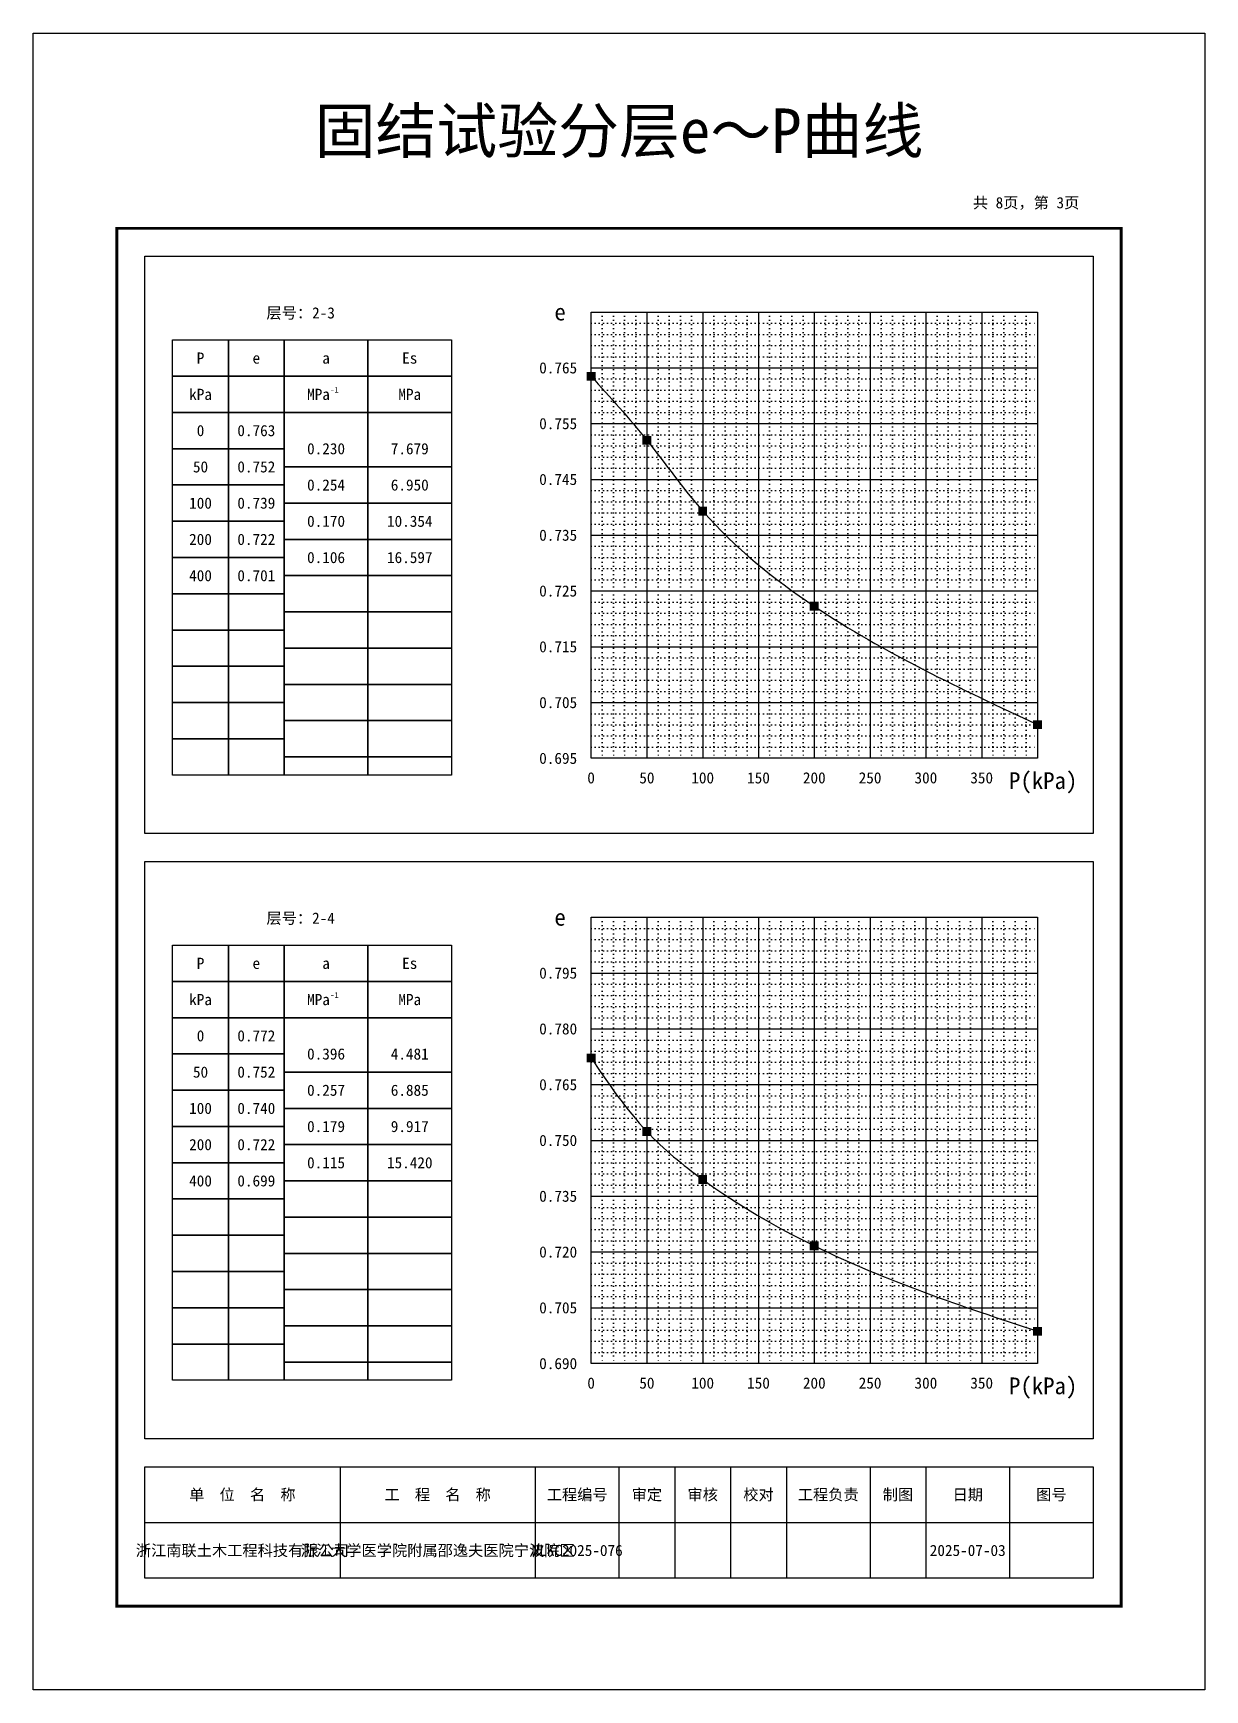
# Model space of a CAD drawing. Extents: x 0 to 1680, y 0 to 297.
# Drawn here: x 420 to 630, y 0 to 297 of the extents above; entities that cross this region are included whole.
import ezdxf
from ezdxf.enums import TextEntityAlignment as Align

# ---------------------------------------------------------------- set-up
doc = ezdxf.new("R2010")
doc.units = 0
doc.linetypes.add('DOT', pattern=[6.35, 0, -6.35])
doc.layers.get('0').update_dxf_attribs({"linetype": 'CONTINUOUS'})
doc.styles.add('XT', font='')
doc.styles.get('XT').set_extended_font_data('SimSun')

msp = doc.modelspace()

# ---------------------------------------------------------------- texts
at = {"style": 'XT'}
for s, height, p in [('固结试验分层e～P曲线', 8, (525, 279.5)), ('P', 2, (450, 238.75)), ('e', 2, (460, 238.75)), ('a', 2, (472.5, 238.75)), ('Es', 2, (487.5, 238.75)), ('kPa', 2, (450, 232.25)), ('MPa  ', 2, (472.5, 232.25)), ('MPa', 2, (487.5, 232.25)), ('0', 2, (450, 225.75)), ('0.763', 2, (460, 225.75)), ('0.230', 2, (472.5, 222.5)), ('7.679', 2, (487.5, 222.5)), ('50', 2, (450, 219.25)), ('0.752', 2, (460, 219.25)), ('0.254', 2, (472.5, 216)), ('6.950', 2, (487.5, 216)), ('100', 2, (450, 212.75)), ('0.739', 2, (460, 212.75)), ('0.170', 2, (472.5, 209.5)), ('10.354', 2, (487.5, 209.5)), ('200', 2, (450, 206.25)), ('0.722', 2, (460, 206.25)), ('0.106', 2, (472.5, 203)), ('16.597', 2, (487.5, 203)), ('400', 2, (450, 199.75)), ('0.701', 2, (460, 199.75)), ('P', 2, (450, 130.25)), ('e', 2, (460, 130.25)), ('a', 2, (472.5, 130.25)), ('Es', 2, (487.5, 130.25)), ('kPa', 2, (450, 123.75)), ('MPa  ', 2, (472.5, 123.75)), ('MPa', 2, (487.5, 123.75)), ('0', 2, (450, 117.25)), ('0.772', 2, (460, 117.25)), ('0.396', 2, (472.5, 114)), ('4.481', 2, (487.5, 114)), ('50', 2, (450, 110.75)), ('0.752', 2, (460, 110.75)), ('0.257', 2, (472.5, 107.5)), ('6.885', 2, (487.5, 107.5)), ('100', 2, (450, 104.25)), ('0.740', 2, (460, 104.25)), ('0.179', 2, (472.5, 101)), ('9.917', 2, (487.5, 101)), ('200', 2, (450, 97.75)), ('0.722', 2, (460, 97.75)), ('0.115', 2, (472.5, 94.5)), ('15.420', 2, (487.5, 94.5)), ('400', 2, (450, 91.25)), ('0.699', 2, (460, 91.25)), ('单  位  名  称', 2, (457.5, 35)), ('工  程  名  称', 2, (492.5, 35)), ('工程编号', 2, (517.5, 35)), ('审定', 2, (530, 35)), ('审核', 2, (540, 35)), ('校对', 2, (550, 35)), ('工程负责', 2, (562.5, 35)), ('制图', 2, (575, 35)), ('日期', 2, (587.5, 35)), ('图号', 2, (602.5, 35)), ('浙江南联土木工程科技有限公司', 2, (457.5, 25)), ('浙江大学医学院附属邵逸夫医院宁波院区', 2, (492.5, 25)), ('NLKC2025-076', 2, (517.5, 25)), ('2025-07-03', 2, (587.5, 25))]:
    msp.add_text(s, height=height, dxfattribs=at).set_placement(p, align=Align.MIDDLE_CENTER)
for s, p in [('共 8页，第 3页', (607.5, 265)), ('层号：', (470, 245.25)), ('层号：', (470, 136.75))]:
    msp.add_text(s, height=2, dxfattribs=at).set_placement(p, align=Align.BOTTOM_RIGHT)
for s, height, p in [('2-3', 2, (470, 245.25)), (' -1', 1, (472.5, 232.25)), ('2-4', 2, (470, 136.75)), (' -1', 1, (472.5, 123.75))]:
    msp.add_text(s, height=height, dxfattribs=at).set_placement(p, align=Align.BOTTOM_LEFT)
for s, height, p in [(' e ', 3, (517.5, 247)), ('0.765', 2, (517.5, 237)), ('0.755', 2, (517.5, 227)), ('0.745', 2, (517.5, 217)), ('0.735', 2, (517.5, 207)), ('0.725', 2, (517.5, 197)), ('0.715', 2, (517.5, 187)), ('0.705', 2, (517.5, 177)), ('0.695', 2, (517.5, 167)), (' e ', 3, (517.5, 138.5)), ('0.795', 2, (517.5, 128.5)), ('0.780', 2, (517.5, 118.5)), ('0.765', 2, (517.5, 108.5)), ('0.750', 2, (517.5, 98.5)), ('0.735', 2, (517.5, 88.5)), ('0.720', 2, (517.5, 78.5)), ('0.705', 2, (517.5, 68.5)), ('0.690', 2, (517.5, 58.5))]:
    msp.add_text(s, height=height, dxfattribs=at).set_placement(p, align=Align.MIDDLE_RIGHT)
for s, height, p in [('0', 2, (520, 164.5)), ('50', 2, (530, 164.5)), ('100', 2, (540, 164.5)), ('150', 2, (550, 164.5)), ('200', 2, (560, 164.5)), ('250', 2, (570, 164.5)), ('300', 2, (580, 164.5)), ('350', 2, (590, 164.5)), (' P(kPa)', 3, (600, 164.5)), ('0', 2, (520, 56)), ('50', 2, (530, 56)), ('100', 2, (540, 56)), ('150', 2, (550, 56)), ('200', 2, (560, 56)), ('250', 2, (570, 56)), ('300', 2, (580, 56)), ('350', 2, (590, 56)), (' P(kPa)', 3, (600, 56))]:
    msp.add_text(s, height=height, dxfattribs=at).set_placement(p, align=Align.TOP_CENTER)

# ---------------------------------------------------------------- linework, layer by layer
at = {"color": 245, "linetype": 'Continuous'}
msp.add_lwpolyline([(420, 297), (630, 297), (630, 0), (420, 0)], close=True, dxfattribs=at)
at = {"linetype": 'Continuous', "const_width": 0.5}
msp.add_lwpolyline([(435, 262), (615, 262), (615, 15), (435, 15)], close=True, dxfattribs=at)
at = {"linetype": 'Continuous'}
for points in [[(440, 257), (610, 257), (610, 153.5), (440, 153.5)], [(520, 247), (600, 247), (600, 167), (520, 167)], [(445, 242), (495, 242), (495, 164), (445, 164)], [(455, 242), (455, 164)], [(465, 242), (465, 164)], [(480, 242), (480, 164)], [(445, 235.5), (495, 235.5)], [(445, 229), (495, 229)], [(445, 222.5), (465, 222.5)], [(465, 219.25), (495, 219.25)], [(445, 216), (465, 216)], [(465, 212.75), (495, 212.75)], [(445, 209.5), (465, 209.5)], [(465, 206.25), (495, 206.25)], [(445, 203), (465, 203)], [(465, 199.75), (495, 199.75)], [(445, 196.5), (465, 196.5)], [(465, 193.25), (495, 193.25)], [(445, 190), (465, 190)], [(465, 186.75), (495, 186.75)], [(445, 183.5), (465, 183.5)], [(465, 180.25), (495, 180.25)], [(445, 177), (465, 177)], [(465, 173.75), (495, 173.75)], [(445, 170.5), (465, 170.5)], [(465, 167.25), (495, 167.25)], [(440, 148.5), (610, 148.5), (610, 45), (440, 45)], [(520, 138.5), (600, 138.5), (600, 58.5), (520, 58.5)], [(445, 133.5), (495, 133.5), (495, 55.5), (445, 55.5)], [(455, 133.5), (455, 55.5)], [(465, 133.5), (465, 55.5)], [(480, 133.5), (480, 55.5)], [(445, 127), (495, 127)], [(445, 120.5), (495, 120.5)], [(445, 114), (465, 114)], [(465, 110.75), (495, 110.75)], [(445, 107.5), (465, 107.5)], [(465, 104.25), (495, 104.25)], [(445, 101), (465, 101)], [(465, 97.75), (495, 97.75)], [(445, 94.5), (465, 94.5)], [(465, 91.25), (495, 91.25)], [(445, 88), (465, 88)], [(465, 84.75), (495, 84.75)], [(445, 81.5), (465, 81.5)], [(465, 78.25), (495, 78.25)], [(445, 75), (465, 75)], [(465, 71.75), (495, 71.75)], [(445, 68.5), (465, 68.5)], [(465, 65.25), (495, 65.25)], [(445, 62), (465, 62)], [(465, 58.75), (495, 58.75)], [(440, 40), (610, 40), (610, 20), (440, 20)]]:
    msp.add_lwpolyline(points, close=True, dxfattribs=at)
at = {"color": 79, "linetype": 'DOT', "ltscale": 0.1}
for points in [[(522, 247), (522, 167)], [(524, 247), (524, 167)], [(526, 247), (526, 167)], [(528, 247), (528, 167)], [(532, 247), (532, 167)], [(534, 247), (534, 167)], [(536, 247), (536, 167)], [(538, 247), (538, 167)], [(542, 247), (542, 167)], [(544, 247), (544, 167)], [(546, 247), (546, 167)], [(548, 247), (548, 167)], [(552, 247), (552, 167)], [(554, 247), (554, 167)], [(556, 247), (556, 167)], [(558, 247), (558, 167)], [(562, 247), (562, 167)], [(564, 247), (564, 167)], [(566, 247), (566, 167)], [(568, 247), (568, 167)], [(572, 247), (572, 167)], [(574, 247), (574, 167)], [(576, 247), (576, 167)], [(578, 247), (578, 167)], [(582, 247), (582, 167)], [(584, 247), (584, 167)], [(586, 247), (586, 167)], [(588, 247), (588, 167)], [(592, 247), (592, 167)], [(594, 247), (594, 167)], [(596, 247), (596, 167)], [(598, 247), (598, 167)], [(520, 245), (600, 245)], [(520, 243), (600, 243)], [(520, 241), (600, 241)], [(520, 239), (600, 239)], [(520, 235), (600, 235)], [(520, 233), (600, 233)], [(520, 231), (600, 231)], [(520, 229), (600, 229)], [(520, 225), (600, 225)], [(520, 223), (600, 223)], [(520, 221), (600, 221)], [(520, 219), (600, 219)], [(520, 215), (600, 215)], [(520, 213), (600, 213)], [(520, 211), (600, 211)], [(520, 209), (600, 209)], [(520, 205), (600, 205)], [(520, 203), (600, 203)], [(520, 201), (600, 201)], [(520, 199), (600, 199)], [(520, 195), (600, 195)], [(520, 193), (600, 193)], [(520, 191), (600, 191)], [(520, 189), (600, 189)], [(520, 185), (600, 185)], [(520, 183), (600, 183)], [(520, 181), (600, 181)], [(520, 179), (600, 179)], [(520, 175), (600, 175)], [(520, 173), (600, 173)], [(520, 171), (600, 171)], [(520, 169), (600, 169)], [(522, 138.5), (522, 58.5)], [(524, 138.5), (524, 58.5)], [(526, 138.5), (526, 58.5)], [(528, 138.5), (528, 58.5)], [(532, 138.5), (532, 58.5)], [(534, 138.5), (534, 58.5)], [(536, 138.5), (536, 58.5)], [(538, 138.5), (538, 58.5)], [(542, 138.5), (542, 58.5)], [(544, 138.5), (544, 58.5)], [(546, 138.5), (546, 58.5)], [(548, 138.5), (548, 58.5)], [(552, 138.5), (552, 58.5)], [(554, 138.5), (554, 58.5)], [(556, 138.5), (556, 58.5)], [(558, 138.5), (558, 58.5)], [(562, 138.5), (562, 58.5)], [(564, 138.5), (564, 58.5)], [(566, 138.5), (566, 58.5)], [(568, 138.5), (568, 58.5)], [(572, 138.5), (572, 58.5)], [(574, 138.5), (574, 58.5)], [(576, 138.5), (576, 58.5)], [(578, 138.5), (578, 58.5)], [(582, 138.5), (582, 58.5)], [(584, 138.5), (584, 58.5)], [(586, 138.5), (586, 58.5)], [(588, 138.5), (588, 58.5)], [(592, 138.5), (592, 58.5)], [(594, 138.5), (594, 58.5)], [(596, 138.5), (596, 58.5)], [(598, 138.5), (598, 58.5)], [(520, 136.5), (600, 136.5)], [(520, 134.5), (600, 134.5)], [(520, 132.5), (600, 132.5)], [(520, 130.5), (600, 130.5)], [(520, 126.5), (600, 126.5)], [(520, 124.5), (600, 124.5)], [(520, 122.5), (600, 122.5)], [(520, 120.5), (600, 120.5)], [(520, 116.5), (600, 116.5)], [(520, 114.5), (600, 114.5)], [(520, 112.5), (600, 112.5)], [(520, 110.5), (600, 110.5)], [(520, 106.5), (600, 106.5)], [(520, 104.5), (600, 104.5)], [(520, 102.5), (600, 102.5)], [(520, 100.5), (600, 100.5)], [(520, 96.5), (600, 96.5)], [(520, 94.5), (600, 94.5)], [(520, 92.5), (600, 92.5)], [(520, 90.5), (600, 90.5)], [(520, 86.5), (600, 86.5)], [(520, 84.5), (600, 84.5)], [(520, 82.5), (600, 82.5)], [(520, 80.5), (600, 80.5)], [(520, 76.5), (600, 76.5)], [(520, 74.5), (600, 74.5)], [(520, 72.5), (600, 72.5)], [(520, 70.5), (600, 70.5)], [(520, 66.5), (600, 66.5)], [(520, 64.5), (600, 64.5)], [(520, 62.5), (600, 62.5)], [(520, 60.5), (600, 60.5)]]:
    msp.add_lwpolyline(points, dxfattribs=at)
at = {"linetype": 'Continuous'}
for points in [[(530, 247), (530, 167)], [(540, 247), (540, 167)], [(550, 247), (550, 167)], [(560, 247), (560, 167)], [(570, 247), (570, 167)], [(580, 247), (580, 167)], [(590, 247), (590, 167)], [(520, 237), (600, 237)], [(520, 227), (600, 227)], [(520, 217), (600, 217)], [(520, 207), (600, 207)], [(520, 197), (600, 197)], [(520, 187), (600, 187)], [(520, 177), (600, 177)], [(530, 138.5), (530, 58.5)], [(540, 138.5), (540, 58.5)], [(550, 138.5), (550, 58.5)], [(560, 138.5), (560, 58.5)], [(570, 138.5), (570, 58.5)], [(580, 138.5), (580, 58.5)], [(590, 138.5), (590, 58.5)], [(520, 128.5), (600, 128.5)], [(520, 118.5), (600, 118.5)], [(520, 108.5), (600, 108.5)], [(520, 98.5), (600, 98.5)], [(520, 88.5), (600, 88.5)], [(520, 78.5), (600, 78.5)], [(520, 68.5), (600, 68.5)], [(475, 40), (475, 20)], [(510, 40), (510, 20)], [(525, 40), (525, 20)], [(535, 40), (535, 20)], [(545, 40), (545, 20)], [(555, 40), (555, 20)], [(570, 40), (570, 20)], [(580, 40), (580, 20)], [(595, 40), (595, 20)], [(610, 40), (610, 20)], [(440, 30), (610, 30)]]:
    msp.add_lwpolyline(points, dxfattribs=at)
at = {"color": 1, "linetype": 'Continuous', "const_width": 1.6}
for points in [[(519.2, 235.48), (520.8, 235.48)], [(529.2, 224), (530.8, 224)], [(539.2, 211.31), (540.8, 211.31)], [(559.2, 194.28), (560.8, 194.28)], [(599.2, 173.03), (600.8, 173.03)], [(519.2, 113.28), (520.8, 113.28)], [(529.2, 100.09), (530.8, 100.09)], [(539.2, 91.51), (540.8, 91.51)], [(559.2, 79.6), (560.8, 79.6)], [(599.2, 64.28), (600.8, 64.28)]]:
    msp.add_lwpolyline(points, dxfattribs=at)
at = {"color": 1, "linetype": 'Continuous'}
for points in [[(520, 235.48), (530, 224), (540, 211.31), (560, 194.28), (600, 173.03)], [(520, 113.28), (530, 100.09), (540, 91.51), (560, 79.6), (600, 64.28)]]:
    msp.add_spline(points, degree=3, dxfattribs=at).dxf.unprotected_set("ltscale", 0)

msp.set_redraw_order([(e.dxf.handle, doc.entitydb.next_handle()) for e in msp.query("TEXT MTEXT ATTDEF DIMENSION ARC_DIMENSION")])  # texts and dimensions are drawn at this point

doc.saveas('drawing.dxf')
